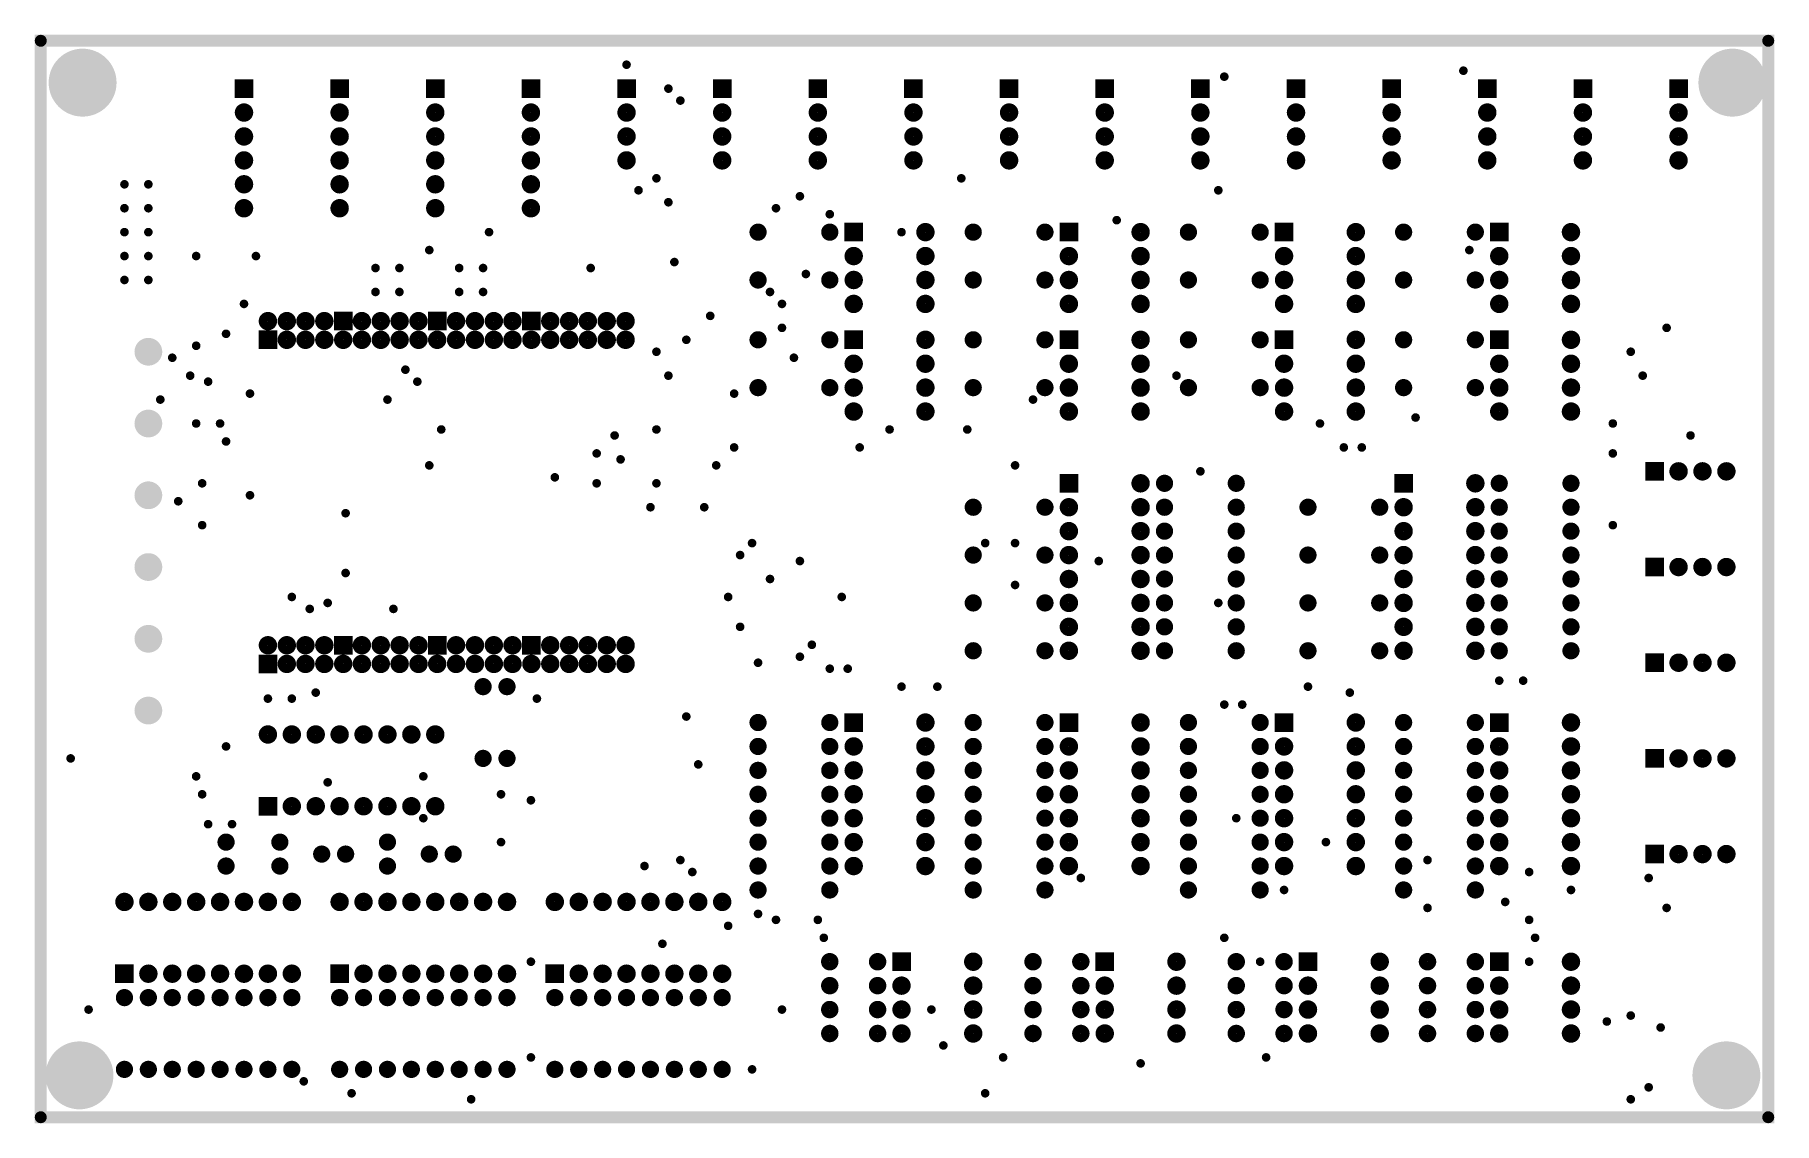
# Model space of a CAD drawing. Extents: x 0.17 to 7.45, y 0.15 to 4.7.
import ezdxf

# ---------------------------------------------------------------- set-up
doc = ezdxf.new("R2010")
doc.units = 0

msp = doc.modelspace()

# ---------------------------------------------------------------- linework, layer by layer
at = {"const_width": 0.05}
msp.add_lwpolyline([(0.196, 0.171), (0.196, 4.671), (7.421, 4.671), (7.421, 0.171), (0.196, 0.171)], close=True, dxfattribs=at)
at = {"const_width": 0.025}
for points in [[(0.1835, 4.671, 1), (0.2085, 4.671, 1)], [(7.4085, 4.671, 1), (7.4335, 4.671, 1)], [(0.1835, 0.171, 1), (0.2085, 0.171, 1)], [(0.1835, 0.171, 1), (0.2085, 0.171, 1)], [(7.4085, 0.171, 1), (7.4335, 0.171, 1)]]:
    msp.add_lwpolyline(points, format="xyb", close=True, dxfattribs=at)
at = {"layer": 'GND'}
for points, const_width in [([(0.3, 4.496, 1), (0.442, 4.496, 1)], 0.142), ([(2.637, 4.571, 1), (2.655, 4.571, 1)], 0.018), ([(2.637, 4.571, 1), (2.655, 4.571, 1)], 0.018), ([(7.2, 4.496, 1), (7.342, 4.496, 1)], 0.142), ([(5.137, 4.521, 1), (5.155, 4.521, 1)], 0.018), ([(6.137, 4.546, 1), (6.155, 4.546, 1)], 0.018), ([(2.812, 4.471, 1), (2.83, 4.471, 1)], 0.018), ([(2.862, 4.421, 1), (2.88, 4.421, 1)], 0.018), ([(1.027, 4.371, 1), (1.065, 4.371, 1)], 0.039), ([(1.427, 4.371, 1), (1.465, 4.371, 1)], 0.039), ([(1.827, 4.371, 1), (1.865, 4.371, 1)], 0.039), ([(2.227, 4.371, 1), (2.265, 4.371, 1)], 0.039), ([(2.627, 4.371, 1), (2.665, 4.371, 1)], 0.039), ([(3.027, 4.371, 1), (3.065, 4.371, 1)], 0.039), ([(3.427, 4.371, 1), (3.465, 4.371, 1)], 0.039), ([(3.827, 4.371, 1), (3.865, 4.371, 1)], 0.039), ([(4.227, 4.371, 1), (4.265, 4.371, 1)], 0.039), ([(4.627, 4.371, 1), (4.665, 4.371, 1)], 0.039), ([(5.027, 4.371, 1), (5.065, 4.371, 1)], 0.039), ([(5.427, 4.371, 1), (5.465, 4.371, 1)], 0.039), ([(5.827, 4.371, 1), (5.865, 4.371, 1)], 0.039), ([(6.227, 4.371, 1), (6.265, 4.371, 1)], 0.039), ([(6.627, 4.371, 1), (6.665, 4.371, 1)], 0.039), ([(7.027, 4.371, 1), (7.065, 4.371, 1)], 0.039), ([(1.027, 4.271, 1), (1.065, 4.271, 1)], 0.039), ([(1.427, 4.271, 1), (1.465, 4.271, 1)], 0.039), ([(1.827, 4.271, 1), (1.865, 4.271, 1)], 0.039), ([(2.227, 4.271, 1), (2.265, 4.271, 1)], 0.039), ([(2.627, 4.271, 1), (2.665, 4.271, 1)], 0.039), ([(3.027, 4.271, 1), (3.065, 4.271, 1)], 0.039), ([(3.427, 4.271, 1), (3.465, 4.271, 1)], 0.039), ([(3.827, 4.271, 1), (3.865, 4.271, 1)], 0.039), ([(4.227, 4.271, 1), (4.265, 4.271, 1)], 0.039), ([(4.627, 4.271, 1), (4.665, 4.271, 1)], 0.039), ([(5.027, 4.271, 1), (5.065, 4.271, 1)], 0.039), ([(5.427, 4.271, 1), (5.465, 4.271, 1)], 0.039), ([(5.827, 4.271, 1), (5.865, 4.271, 1)], 0.039), ([(6.227, 4.271, 1), (6.265, 4.271, 1)], 0.039), ([(6.627, 4.271, 1), (6.665, 4.271, 1)], 0.039), ([(7.027, 4.271, 1), (7.065, 4.271, 1)], 0.039), ([(1.027, 4.171, 1), (1.065, 4.171, 1)], 0.039), ([(1.427, 4.171, 1), (1.465, 4.171, 1)], 0.039), ([(1.827, 4.171, 1), (1.865, 4.171, 1)], 0.039), ([(2.227, 4.171, 1), (2.265, 4.171, 1)], 0.039), ([(2.627, 4.171, 1), (2.665, 4.171, 1)], 0.039), ([(3.027, 4.171, 1), (3.065, 4.171, 1)], 0.039), ([(3.427, 4.171, 1), (3.465, 4.171, 1)], 0.039), ([(3.827, 4.171, 1), (3.865, 4.171, 1)], 0.039), ([(4.227, 4.171, 1), (4.265, 4.171, 1)], 0.039), ([(4.627, 4.171, 1), (4.665, 4.171, 1)], 0.039), ([(5.027, 4.171, 1), (5.065, 4.171, 1)], 0.039), ([(5.427, 4.171, 1), (5.465, 4.171, 1)], 0.039), ([(5.827, 4.171, 1), (5.865, 4.171, 1)], 0.039), ([(6.227, 4.171, 1), (6.265, 4.171, 1)], 0.039), ([(6.627, 4.171, 1), (6.665, 4.171, 1)], 0.039), ([(7.027, 4.171, 1), (7.065, 4.171, 1)], 0.039), ([(0.537, 4.071, 1), (0.555, 4.071, 1)], 0.018), ([(0.637, 4.071, 1), (0.655, 4.071, 1)], 0.018), ([(1.027, 4.071, 1), (1.065, 4.071, 1)], 0.039), ([(1.427, 4.071, 1), (1.465, 4.071, 1)], 0.039), ([(1.827, 4.071, 1), (1.865, 4.071, 1)], 0.039), ([(2.227, 4.071, 1), (2.265, 4.071, 1)], 0.039), ([(2.762, 4.096, 1), (2.78, 4.096, 1)], 0.018), ([(4.037, 4.096, 1), (4.055, 4.096, 1)], 0.018), ([(1.027, 3.971, 1), (1.065, 3.971, 1)], 0.039), ([(1.427, 3.971, 1), (1.465, 3.971, 1)], 0.039), ([(1.827, 3.971, 1), (1.865, 3.971, 1)], 0.039), ([(2.227, 3.971, 1), (2.265, 3.971, 1)], 0.039), ([(2.687, 4.046, 1), (2.705, 4.046, 1)], 0.018), ([(2.812, 3.996, 1), (2.83, 3.996, 1)], 0.018), ([(3.362, 4.021, 1), (3.38, 4.021, 1)], 0.018), ([(5.112, 4.046, 1), (5.13, 4.046, 1)], 0.018), ([(0.537, 3.971, 1), (0.555, 3.971, 1)], 0.018), ([(0.637, 3.971, 1), (0.655, 3.971, 1)], 0.018), ([(3.262, 3.971, 1), (3.28, 3.971, 1)], 0.018), ([(3.487, 3.946, 1), (3.505, 3.946, 1)], 0.018), ([(4.687, 3.921, 1), (4.705, 3.921, 1)], 0.018), ([(4.687, 3.921, 1), (4.705, 3.921, 1)], 0.018), ([(0.537, 3.871, 1), (0.555, 3.871, 1)], 0.018), ([(0.637, 3.871, 1), (0.655, 3.871, 1)], 0.018), ([(2.062, 3.871, 1), (2.08, 3.871, 1)], 0.018), ([(3.178, 3.871, 1), (3.214, 3.871, 1)], 0.036), ([(3.478, 3.871, 1), (3.514, 3.871, 1)], 0.036), ([(3.787, 3.871, 1), (3.805, 3.871, 1)], 0.018), ([(3.877, 3.871, 1), (3.915, 3.871, 1)], 0.039), ([(4.078, 3.871, 1), (4.114, 3.871, 1)], 0.036), ([(4.378, 3.871, 1), (4.414, 3.871, 1)], 0.036), ([(4.777, 3.871, 1), (4.815, 3.871, 1)], 0.039), ([(4.978, 3.871, 1), (5.014, 3.871, 1)], 0.036), ([(5.278, 3.871, 1), (5.314, 3.871, 1)], 0.036), ([(5.677, 3.871, 1), (5.715, 3.871, 1)], 0.039), ([(5.878, 3.871, 1), (5.914, 3.871, 1)], 0.036), ([(6.178, 3.871, 1), (6.214, 3.871, 1)], 0.036), ([(6.577, 3.871, 1), (6.615, 3.871, 1)], 0.039), ([(0.537, 3.771, 1), (0.555, 3.771, 1)], 0.018), ([(0.637, 3.771, 1), (0.655, 3.771, 1)], 0.018), ([(0.837, 3.771, 1), (0.855, 3.771, 1)], 0.018), ([(1.087, 3.771, 1), (1.105, 3.771, 1)], 0.018), ([(1.087, 3.771, 1), (1.105, 3.771, 1)], 0.018), ([(1.812, 3.796, 1), (1.83, 3.796, 1)], 0.018), ([(3.577, 3.771, 1), (3.615, 3.771, 1)], 0.039), ([(3.877, 3.771, 1), (3.915, 3.771, 1)], 0.039), ([(4.477, 3.771, 1), (4.515, 3.771, 1)], 0.039), ([(4.777, 3.771, 1), (4.815, 3.771, 1)], 0.039), ([(5.377, 3.771, 1), (5.415, 3.771, 1)], 0.039), ([(5.677, 3.771, 1), (5.715, 3.771, 1)], 0.039), ([(6.162, 3.796, 1), (6.18, 3.796, 1)], 0.018), ([(6.277, 3.771, 1), (6.315, 3.771, 1)], 0.039), ([(6.577, 3.771, 1), (6.615, 3.771, 1)], 0.039), ([(1.587, 3.721, 1), (1.605, 3.721, 1)], 0.018), ([(1.687, 3.721, 1), (1.705, 3.721, 1)], 0.018), ([(1.937, 3.721, 1), (1.955, 3.721, 1)], 0.018), ([(2.037, 3.721, 1), (2.055, 3.721, 1)], 0.018), ([(2.487, 3.721, 1), (2.505, 3.721, 1)], 0.018), ([(2.837, 3.746, 1), (2.855, 3.746, 1)], 0.018), ([(3.387, 3.696, 1), (3.405, 3.696, 1)], 0.018), ([(0.537, 3.671, 1), (0.555, 3.671, 1)], 0.018), ([(0.637, 3.671, 1), (0.655, 3.671, 1)], 0.018), ([(1.587, 3.621, 1), (1.605, 3.621, 1)], 0.018), ([(1.687, 3.621, 1), (1.705, 3.621, 1)], 0.018), ([(1.937, 3.621, 1), (1.955, 3.621, 1)], 0.018), ([(2.037, 3.621, 1), (2.055, 3.621, 1)], 0.018), ([(3.178, 3.671, 1), (3.214, 3.671, 1)], 0.036), ([(3.237, 3.621, 1), (3.255, 3.621, 1)], 0.018), ([(3.478, 3.671, 1), (3.514, 3.671, 1)], 0.036), ([(3.577, 3.671, 1), (3.615, 3.671, 1)], 0.039), ([(3.877, 3.671, 1), (3.915, 3.671, 1)], 0.039), ([(4.078, 3.671, 1), (4.114, 3.671, 1)], 0.036), ([(4.378, 3.671, 1), (4.414, 3.671, 1)], 0.036), ([(4.477, 3.671, 1), (4.515, 3.671, 1)], 0.039), ([(4.777, 3.671, 1), (4.815, 3.671, 1)], 0.039), ([(4.978, 3.671, 1), (5.014, 3.671, 1)], 0.036), ([(5.278, 3.671, 1), (5.314, 3.671, 1)], 0.036), ([(5.377, 3.671, 1), (5.415, 3.671, 1)], 0.039), ([(5.677, 3.671, 1), (5.715, 3.671, 1)], 0.039), ([(5.878, 3.671, 1), (5.914, 3.671, 1)], 0.036), ([(6.178, 3.671, 1), (6.214, 3.671, 1)], 0.036), ([(6.277, 3.671, 1), (6.315, 3.671, 1)], 0.039), ([(6.577, 3.671, 1), (6.615, 3.671, 1)], 0.039), ([(1.037, 3.571, 1), (1.055, 3.571, 1)], 0.018), ([(3.287, 3.571, 1), (3.305, 3.571, 1)], 0.018), ([(3.577, 3.571, 1), (3.615, 3.571, 1)], 0.039), ([(3.877, 3.571, 1), (3.915, 3.571, 1)], 0.039), ([(4.477, 3.571, 1), (4.515, 3.571, 1)], 0.039), ([(4.777, 3.571, 1), (4.815, 3.571, 1)], 0.039), ([(5.377, 3.571, 1), (5.415, 3.571, 1)], 0.039), ([(5.677, 3.571, 1), (5.715, 3.571, 1)], 0.039), ([(6.277, 3.571, 1), (6.315, 3.571, 1)], 0.039), ([(6.577, 3.571, 1), (6.615, 3.571, 1)], 0.039), ([(1.127, 3.499, 1), (1.165, 3.499, 1)], 0.039), ([(1.206, 3.499, 1), (1.244, 3.499, 1)], 0.039), ([(1.284, 3.499, 1), (1.322, 3.499, 1)], 0.039), ([(1.363, 3.499, 1), (1.401, 3.499, 1)], 0.039), ([(1.52, 3.499, 1), (1.558, 3.499, 1)], 0.039), ([(1.599, 3.499, 1), (1.637, 3.499, 1)], 0.039), ([(1.678, 3.499, 1), (1.716, 3.499, 1)], 0.039), ([(1.757, 3.499, 1), (1.795, 3.499, 1)], 0.039), ([(1.914, 3.499, 1), (1.952, 3.499, 1)], 0.039), ([(1.993, 3.499, 1), (2.031, 3.499, 1)], 0.039), ([(2.072, 3.499, 1), (2.11, 3.499, 1)], 0.039), ([(2.15, 3.499, 1), (2.188, 3.499, 1)], 0.039), ([(2.308, 3.499, 1), (2.346, 3.499, 1)], 0.039), ([(2.387, 3.499, 1), (2.425, 3.499, 1)], 0.039), ([(2.465, 3.499, 1), (2.503, 3.499, 1)], 0.039), ([(2.544, 3.499, 1), (2.582, 3.499, 1)], 0.039), ([(2.623, 3.499, 1), (2.661, 3.499, 1)], 0.039), ([(2.987, 3.521, 1), (3.005, 3.521, 1)], 0.018), ([(0.617, 3.371, 1), (0.675, 3.371, 1)], 0.058), ([(0.962, 3.446, 1), (0.98, 3.446, 1)], 0.018), ([(1.206, 3.421, 1), (1.244, 3.421, 1)], 0.039), ([(1.284, 3.421, 1), (1.322, 3.421, 1)], 0.039), ([(1.363, 3.421, 1), (1.401, 3.421, 1)], 0.039), ([(1.442, 3.421, 1), (1.48, 3.421, 1)], 0.039), ([(1.52, 3.421, 1), (1.558, 3.421, 1)], 0.039), ([(1.599, 3.421, 1), (1.637, 3.421, 1)], 0.039), ([(1.678, 3.421, 1), (1.716, 3.421, 1)], 0.039), ([(1.757, 3.421, 1), (1.795, 3.421, 1)], 0.039), ([(1.835, 3.421, 1), (1.873, 3.421, 1)], 0.039), ([(1.914, 3.421, 1), (1.952, 3.421, 1)], 0.039), ([(1.993, 3.421, 1), (2.031, 3.421, 1)], 0.039), ([(2.072, 3.421, 1), (2.11, 3.421, 1)], 0.039), ([(2.15, 3.421, 1), (2.188, 3.421, 1)], 0.039), ([(2.229, 3.421, 1), (2.267, 3.421, 1)], 0.039), ([(2.308, 3.421, 1), (2.346, 3.421, 1)], 0.039), ([(2.387, 3.421, 1), (2.425, 3.421, 1)], 0.039), ([(2.465, 3.421, 1), (2.503, 3.421, 1)], 0.039), ([(2.544, 3.421, 1), (2.582, 3.421, 1)], 0.039), ([(2.623, 3.421, 1), (2.661, 3.421, 1)], 0.039), ([(2.887, 3.421, 1), (2.905, 3.421, 1)], 0.018), ([(3.178, 3.421, 1), (3.214, 3.421, 1)], 0.036), ([(3.287, 3.471, 1), (3.305, 3.471, 1)], 0.018), ([(3.478, 3.421, 1), (3.514, 3.421, 1)], 0.036), ([(3.877, 3.421, 1), (3.915, 3.421, 1)], 0.039), ([(4.078, 3.421, 1), (4.114, 3.421, 1)], 0.036), ([(4.378, 3.421, 1), (4.414, 3.421, 1)], 0.036), ([(4.777, 3.421, 1), (4.815, 3.421, 1)], 0.039), ([(4.978, 3.421, 1), (5.014, 3.421, 1)], 0.036), ([(5.278, 3.421, 1), (5.314, 3.421, 1)], 0.036), ([(5.677, 3.421, 1), (5.715, 3.421, 1)], 0.039), ([(5.878, 3.421, 1), (5.914, 3.421, 1)], 0.036), ([(6.178, 3.421, 1), (6.214, 3.421, 1)], 0.036), ([(6.577, 3.421, 1), (6.615, 3.421, 1)], 0.039), ([(6.987, 3.471, 1), (7.005, 3.471, 1)], 0.018), ([(0.737, 3.346, 1), (0.755, 3.346, 1)], 0.018), ([(0.837, 3.396, 1), (0.855, 3.396, 1)], 0.018), ([(2.762, 3.371, 1), (2.78, 3.371, 1)], 0.018), ([(3.337, 3.346, 1), (3.355, 3.346, 1)], 0.018), ([(3.577, 3.321, 1), (3.615, 3.321, 1)], 0.039), ([(3.877, 3.321, 1), (3.915, 3.321, 1)], 0.039), ([(4.477, 3.321, 1), (4.515, 3.321, 1)], 0.039), ([(4.777, 3.321, 1), (4.815, 3.321, 1)], 0.039), ([(5.377, 3.321, 1), (5.415, 3.321, 1)], 0.039), ([(5.677, 3.321, 1), (5.715, 3.321, 1)], 0.039), ([(6.277, 3.321, 1), (6.315, 3.321, 1)], 0.039), ([(6.577, 3.321, 1), (6.615, 3.321, 1)], 0.039), ([(6.837, 3.371, 1), (6.855, 3.371, 1)], 0.018), ([(0.812, 3.271, 1), (0.83, 3.271, 1)], 0.018), ([(1.712, 3.296, 1), (1.73, 3.296, 1)], 0.018), ([(2.812, 3.271, 1), (2.83, 3.271, 1)], 0.018), ([(4.937, 3.271, 1), (4.955, 3.271, 1)], 0.018), ([(4.937, 3.271, 1), (4.955, 3.271, 1)], 0.018), ([(6.887, 3.271, 1), (6.905, 3.271, 1)], 0.018), ([(0.887, 3.246, 1), (0.905, 3.246, 1)], 0.018), ([(1.062, 3.196, 1), (1.08, 3.196, 1)], 0.018), ([(1.762, 3.246, 1), (1.78, 3.246, 1)], 0.018), ([(3.087, 3.196, 1), (3.105, 3.196, 1)], 0.018), ([(3.178, 3.221, 1), (3.214, 3.221, 1)], 0.036), ([(3.478, 3.221, 1), (3.514, 3.221, 1)], 0.036), ([(3.577, 3.221, 1), (3.615, 3.221, 1)], 0.039), ([(3.877, 3.221, 1), (3.915, 3.221, 1)], 0.039), ([(4.078, 3.221, 1), (4.114, 3.221, 1)], 0.036), ([(4.378, 3.221, 1), (4.414, 3.221, 1)], 0.036), ([(4.477, 3.221, 1), (4.515, 3.221, 1)], 0.039), ([(4.777, 3.221, 1), (4.815, 3.221, 1)], 0.039), ([(4.978, 3.221, 1), (5.014, 3.221, 1)], 0.036), ([(5.278, 3.221, 1), (5.314, 3.221, 1)], 0.036), ([(5.377, 3.221, 1), (5.415, 3.221, 1)], 0.039), ([(5.677, 3.221, 1), (5.715, 3.221, 1)], 0.039), ([(5.878, 3.221, 1), (5.914, 3.221, 1)], 0.036), ([(6.178, 3.221, 1), (6.214, 3.221, 1)], 0.036), ([(6.277, 3.221, 1), (6.315, 3.221, 1)], 0.039), ([(6.577, 3.221, 1), (6.615, 3.221, 1)], 0.039), ([(0.617, 3.071, 1), (0.675, 3.071, 1)], 0.058), ([(0.687, 3.171, 1), (0.705, 3.171, 1)], 0.018), ([(1.637, 3.171, 1), (1.655, 3.171, 1)], 0.018), ([(1.637, 3.171, 1), (1.655, 3.171, 1)], 0.018), ([(3.577, 3.121, 1), (3.615, 3.121, 1)], 0.039), ([(3.877, 3.121, 1), (3.915, 3.121, 1)], 0.039), ([(4.337, 3.171, 1), (4.355, 3.171, 1)], 0.018), ([(4.477, 3.121, 1), (4.515, 3.121, 1)], 0.039), ([(4.777, 3.121, 1), (4.815, 3.121, 1)], 0.039), ([(5.377, 3.121, 1), (5.415, 3.121, 1)], 0.039), ([(5.677, 3.121, 1), (5.715, 3.121, 1)], 0.039), ([(6.277, 3.121, 1), (6.315, 3.121, 1)], 0.039), ([(6.577, 3.121, 1), (6.615, 3.121, 1)], 0.039), ([(0.837, 3.071, 1), (0.855, 3.071, 1)], 0.018), ([(0.937, 3.071, 1), (0.955, 3.071, 1)], 0.018), ([(1.862, 3.046, 1), (1.88, 3.046, 1)], 0.018), ([(2.762, 3.046, 1), (2.78, 3.046, 1)], 0.018), ([(3.737, 3.046, 1), (3.755, 3.046, 1)], 0.018), ([(4.062, 3.046, 1), (4.08, 3.046, 1)], 0.018), ([(5.537, 3.071, 1), (5.555, 3.071, 1)], 0.018), ([(5.937, 3.096, 1), (5.955, 3.096, 1)], 0.018), ([(5.937, 3.096, 1), (5.955, 3.096, 1)], 0.018), ([(6.762, 3.071, 1), (6.78, 3.071, 1)], 0.018), ([(0.962, 2.996, 1), (0.98, 2.996, 1)], 0.018), ([(2.587, 3.021, 1), (2.605, 3.021, 1)], 0.018), ([(3.087, 2.971, 1), (3.105, 2.971, 1)], 0.018), ([(3.612, 2.971, 1), (3.63, 2.971, 1)], 0.018), ([(5.637, 2.971, 1), (5.655, 2.971, 1)], 0.018), ([(5.637, 2.971, 1), (5.655, 2.971, 1)], 0.018), ([(5.712, 2.971, 1), (5.73, 2.971, 1)], 0.018), ([(5.712, 2.971, 1), (5.73, 2.971, 1)], 0.018), ([(7.087, 3.021, 1), (7.105, 3.021, 1)], 0.018), ([(1.812, 2.896, 1), (1.83, 2.896, 1)], 0.018), ([(1.812, 2.896, 1), (1.83, 2.896, 1)], 0.018), ([(2.512, 2.946, 1), (2.53, 2.946, 1)], 0.018), ([(2.612, 2.921, 1), (2.63, 2.921, 1)], 0.018), ([(3.012, 2.896, 1), (3.03, 2.896, 1)], 0.018), ([(4.262, 2.896, 1), (4.28, 2.896, 1)], 0.018), ([(6.762, 2.946, 1), (6.78, 2.946, 1)], 0.018), ([(0.862, 2.821, 1), (0.88, 2.821, 1)], 0.018), ([(2.337, 2.846, 1), (2.355, 2.846, 1)], 0.018), ([(2.512, 2.821, 1), (2.53, 2.821, 1)], 0.018), ([(2.762, 2.821, 1), (2.78, 2.821, 1)], 0.018), ([(4.777, 2.821, 1), (4.815, 2.821, 1)], 0.039), ([(4.878, 2.821, 1), (4.914, 2.821, 1)], 0.036), ([(5.037, 2.871, 1), (5.055, 2.871, 1)], 0.018), ([(5.178, 2.821, 1), (5.214, 2.821, 1)], 0.036), ([(6.177, 2.821, 1), (6.215, 2.821, 1)], 0.039), ([(6.278, 2.821, 1), (6.314, 2.821, 1)], 0.036), ([(6.578, 2.821, 1), (6.614, 2.821, 1)], 0.036), ([(7.027, 2.871, 1), (7.065, 2.871, 1)], 0.039), ([(7.127, 2.871, 1), (7.165, 2.871, 1)], 0.039), ([(7.227, 2.871, 1), (7.265, 2.871, 1)], 0.039), ([(0.617, 2.771, 1), (0.675, 2.771, 1)], 0.058), ([(1.062, 2.771, 1), (1.08, 2.771, 1)], 0.018), ([(0.762, 2.746, 1), (0.78, 2.746, 1)], 0.018), ([(1.462, 2.696, 1), (1.48, 2.696, 1)], 0.018), ([(2.737, 2.721, 1), (2.755, 2.721, 1)], 0.018), ([(2.962, 2.721, 1), (2.98, 2.721, 1)], 0.018), ([(4.078, 2.721, 1), (4.114, 2.721, 1)], 0.036), ([(4.378, 2.721, 1), (4.414, 2.721, 1)], 0.036), ([(4.477, 2.721, 1), (4.515, 2.721, 1)], 0.039), ([(4.777, 2.721, 1), (4.815, 2.721, 1)], 0.039), ([(4.878, 2.721, 1), (4.914, 2.721, 1)], 0.036), ([(5.178, 2.721, 1), (5.214, 2.721, 1)], 0.036), ([(5.478, 2.721, 1), (5.514, 2.721, 1)], 0.036), ([(5.778, 2.721, 1), (5.814, 2.721, 1)], 0.036), ([(5.877, 2.721, 1), (5.915, 2.721, 1)], 0.039), ([(6.177, 2.721, 1), (6.215, 2.721, 1)], 0.039), ([(6.278, 2.721, 1), (6.314, 2.721, 1)], 0.036), ([(6.578, 2.721, 1), (6.614, 2.721, 1)], 0.036), ([(0.862, 2.646, 1), (0.88, 2.646, 1)], 0.018), ([(4.477, 2.621, 1), (4.515, 2.621, 1)], 0.039), ([(4.777, 2.621, 1), (4.815, 2.621, 1)], 0.039), ([(4.878, 2.621, 1), (4.914, 2.621, 1)], 0.036), ([(5.178, 2.621, 1), (5.214, 2.621, 1)], 0.036), ([(5.877, 2.621, 1), (5.915, 2.621, 1)], 0.039), ([(6.177, 2.621, 1), (6.215, 2.621, 1)], 0.039), ([(6.278, 2.621, 1), (6.314, 2.621, 1)], 0.036), ([(6.578, 2.621, 1), (6.614, 2.621, 1)], 0.036), ([(6.762, 2.646, 1), (6.78, 2.646, 1)], 0.018), ([(3.162, 2.571, 1), (3.18, 2.571, 1)], 0.018), ([(4.078, 2.521, 1), (4.114, 2.521, 1)], 0.036), ([(4.137, 2.571, 1), (4.155, 2.571, 1)], 0.018), ([(4.262, 2.571, 1), (4.28, 2.571, 1)], 0.018), ([(4.378, 2.521, 1), (4.414, 2.521, 1)], 0.036), ([(4.477, 2.521, 1), (4.515, 2.521, 1)], 0.039), ([(4.777, 2.521, 1), (4.815, 2.521, 1)], 0.039), ([(4.878, 2.521, 1), (4.914, 2.521, 1)], 0.036), ([(5.178, 2.521, 1), (5.214, 2.521, 1)], 0.036), ([(5.478, 2.521, 1), (5.514, 2.521, 1)], 0.036), ([(5.778, 2.521, 1), (5.814, 2.521, 1)], 0.036), ([(5.877, 2.521, 1), (5.915, 2.521, 1)], 0.039), ([(6.177, 2.521, 1), (6.215, 2.521, 1)], 0.039), ([(6.278, 2.521, 1), (6.314, 2.521, 1)], 0.036), ([(6.578, 2.521, 1), (6.614, 2.521, 1)], 0.036), ([(0.617, 2.471, 1), (0.675, 2.471, 1)], 0.058), ([(3.112, 2.521, 1), (3.13, 2.521, 1)], 0.018), ([(3.362, 2.496, 1), (3.38, 2.496, 1)], 0.018), ([(4.612, 2.496, 1), (4.63, 2.496, 1)], 0.018), ([(7.027, 2.471, 1), (7.065, 2.471, 1)], 0.039), ([(7.127, 2.471, 1), (7.165, 2.471, 1)], 0.039), ([(7.227, 2.471, 1), (7.265, 2.471, 1)], 0.039), ([(1.462, 2.446, 1), (1.48, 2.446, 1)], 0.018), ([(3.237, 2.421, 1), (3.255, 2.421, 1)], 0.018), ([(4.262, 2.396, 1), (4.28, 2.396, 1)], 0.018), ([(4.477, 2.421, 1), (4.515, 2.421, 1)], 0.039), ([(4.777, 2.421, 1), (4.815, 2.421, 1)], 0.039), ([(4.878, 2.421, 1), (4.914, 2.421, 1)], 0.036), ([(5.178, 2.421, 1), (5.214, 2.421, 1)], 0.036), ([(5.877, 2.421, 1), (5.915, 2.421, 1)], 0.039), ([(6.177, 2.421, 1), (6.215, 2.421, 1)], 0.039), ([(6.278, 2.421, 1), (6.314, 2.421, 1)], 0.036), ([(6.578, 2.421, 1), (6.614, 2.421, 1)], 0.036), ([(1.237, 2.346, 1), (1.255, 2.346, 1)], 0.018), ([(1.387, 2.321, 1), (1.405, 2.321, 1)], 0.018), ([(3.062, 2.346, 1), (3.08, 2.346, 1)], 0.018), ([(3.537, 2.346, 1), (3.555, 2.346, 1)], 0.018), ([(4.078, 2.321, 1), (4.114, 2.321, 1)], 0.036), ([(4.378, 2.321, 1), (4.414, 2.321, 1)], 0.036), ([(4.477, 2.321, 1), (4.515, 2.321, 1)], 0.039), ([(4.777, 2.321, 1), (4.815, 2.321, 1)], 0.039), ([(4.878, 2.321, 1), (4.914, 2.321, 1)], 0.036), ([(5.112, 2.321, 1), (5.13, 2.321, 1)], 0.018), ([(5.178, 2.321, 1), (5.214, 2.321, 1)], 0.036), ([(5.478, 2.321, 1), (5.514, 2.321, 1)], 0.036), ([(5.778, 2.321, 1), (5.814, 2.321, 1)], 0.036), ([(5.877, 2.321, 1), (5.915, 2.321, 1)], 0.039), ([(6.177, 2.321, 1), (6.215, 2.321, 1)], 0.039), ([(6.278, 2.321, 1), (6.314, 2.321, 1)], 0.036), ([(6.578, 2.321, 1), (6.614, 2.321, 1)], 0.036), ([(1.312, 2.296, 1), (1.33, 2.296, 1)], 0.018), ([(1.662, 2.296, 1), (1.68, 2.296, 1)], 0.018), ([(4.477, 2.221, 1), (4.515, 2.221, 1)], 0.039), ([(4.777, 2.221, 1), (4.815, 2.221, 1)], 0.039), ([(4.878, 2.221, 1), (4.914, 2.221, 1)], 0.036), ([(5.178, 2.221, 1), (5.214, 2.221, 1)], 0.036), ([(5.877, 2.221, 1), (5.915, 2.221, 1)], 0.039), ([(6.177, 2.221, 1), (6.215, 2.221, 1)], 0.039), ([(6.278, 2.221, 1), (6.314, 2.221, 1)], 0.036), ([(6.578, 2.221, 1), (6.614, 2.221, 1)], 0.036), ([(0.617, 2.171, 1), (0.675, 2.171, 1)], 0.058), ([(3.112, 2.221, 1), (3.13, 2.221, 1)], 0.018), ([(1.127, 2.144, 1), (1.165, 2.144, 1)], 0.039), ([(1.206, 2.144, 1), (1.244, 2.144, 1)], 0.039), ([(1.284, 2.144, 1), (1.322, 2.144, 1)], 0.039), ([(1.363, 2.144, 1), (1.401, 2.144, 1)], 0.039), ([(1.52, 2.144, 1), (1.558, 2.144, 1)], 0.039), ([(1.599, 2.144, 1), (1.637, 2.144, 1)], 0.039), ([(1.678, 2.144, 1), (1.716, 2.144, 1)], 0.039), ([(1.757, 2.144, 1), (1.795, 2.144, 1)], 0.039), ([(1.914, 2.144, 1), (1.952, 2.144, 1)], 0.039), ([(1.993, 2.144, 1), (2.031, 2.144, 1)], 0.039), ([(2.072, 2.144, 1), (2.11, 2.144, 1)], 0.039), ([(2.15, 2.144, 1), (2.188, 2.144, 1)], 0.039), ([(2.308, 2.144, 1), (2.346, 2.144, 1)], 0.039), ([(2.387, 2.144, 1), (2.425, 2.144, 1)], 0.039), ([(2.465, 2.144, 1), (2.503, 2.144, 1)], 0.039), ([(2.544, 2.144, 1), (2.582, 2.144, 1)], 0.039), ([(2.623, 2.144, 1), (2.661, 2.144, 1)], 0.039), ([(3.362, 2.096, 1), (3.38, 2.096, 1)], 0.018), ([(3.412, 2.146, 1), (3.43, 2.146, 1)], 0.018), ([(4.078, 2.121, 1), (4.114, 2.121, 1)], 0.036), ([(4.378, 2.121, 1), (4.414, 2.121, 1)], 0.036), ([(4.477, 2.121, 1), (4.515, 2.121, 1)], 0.039), ([(4.777, 2.121, 1), (4.815, 2.121, 1)], 0.039), ([(4.878, 2.121, 1), (4.914, 2.121, 1)], 0.036), ([(5.178, 2.121, 1), (5.214, 2.121, 1)], 0.036), ([(5.478, 2.121, 1), (5.514, 2.121, 1)], 0.036), ([(5.778, 2.121, 1), (5.814, 2.121, 1)], 0.036), ([(5.877, 2.121, 1), (5.915, 2.121, 1)], 0.039), ([(6.177, 2.121, 1), (6.215, 2.121, 1)], 0.039), ([(6.278, 2.121, 1), (6.314, 2.121, 1)], 0.036), ([(6.578, 2.121, 1), (6.614, 2.121, 1)], 0.036), ([(1.206, 2.066, 1), (1.244, 2.066, 1)], 0.039), ([(1.284, 2.066, 1), (1.322, 2.066, 1)], 0.039), ([(1.363, 2.066, 1), (1.401, 2.066, 1)], 0.039), ([(1.442, 2.066, 1), (1.48, 2.066, 1)], 0.039), ([(1.52, 2.066, 1), (1.558, 2.066, 1)], 0.039), ([(1.599, 2.066, 1), (1.637, 2.066, 1)], 0.039), ([(1.678, 2.066, 1), (1.716, 2.066, 1)], 0.039), ([(1.757, 2.066, 1), (1.795, 2.066, 1)], 0.039), ([(1.835, 2.066, 1), (1.873, 2.066, 1)], 0.039), ([(1.914, 2.066, 1), (1.952, 2.066, 1)], 0.039), ([(1.993, 2.066, 1), (2.031, 2.066, 1)], 0.039), ([(2.072, 2.066, 1), (2.11, 2.066, 1)], 0.039), ([(2.15, 2.066, 1), (2.188, 2.066, 1)], 0.039), ([(2.229, 2.066, 1), (2.267, 2.066, 1)], 0.039), ([(2.308, 2.066, 1), (2.346, 2.066, 1)], 0.039), ([(2.387, 2.066, 1), (2.425, 2.066, 1)], 0.039), ([(2.465, 2.066, 1), (2.503, 2.066, 1)], 0.039), ([(2.544, 2.066, 1), (2.582, 2.066, 1)], 0.039), ([(2.623, 2.066, 1), (2.661, 2.066, 1)], 0.039), ([(3.187, 2.071, 1), (3.205, 2.071, 1)], 0.018), ([(3.487, 2.046, 1), (3.505, 2.046, 1)], 0.018), ([(3.562, 2.046, 1), (3.58, 2.046, 1)], 0.018), ([(7.027, 2.071, 1), (7.065, 2.071, 1)], 0.039), ([(7.127, 2.071, 1), (7.165, 2.071, 1)], 0.039), ([(7.227, 2.071, 1), (7.265, 2.071, 1)], 0.039), ([(2.028, 1.971, 1), (2.064, 1.971, 1)], 0.036), ([(2.128, 1.971, 1), (2.164, 1.971, 1)], 0.036), ([(3.787, 1.971, 1), (3.805, 1.971, 1)], 0.018), ([(3.937, 1.971, 1), (3.955, 1.971, 1)], 0.018), ([(5.487, 1.971, 1), (5.505, 1.971, 1)], 0.018), ([(6.287, 1.996, 1), (6.305, 1.996, 1)], 0.018), ([(6.387, 1.996, 1), (6.405, 1.996, 1)], 0.018), ([(0.617, 1.871, 1), (0.675, 1.871, 1)], 0.058), ([(1.137, 1.921, 1), (1.155, 1.921, 1)], 0.018), ([(1.237, 1.921, 1), (1.255, 1.921, 1)], 0.018), ([(1.337, 1.946, 1), (1.355, 1.946, 1)], 0.018), ([(2.262, 1.921, 1), (2.28, 1.921, 1)], 0.018), ([(5.137, 1.896, 1), (5.155, 1.896, 1)], 0.018), ([(5.212, 1.896, 1), (5.23, 1.896, 1)], 0.018), ([(5.662, 1.946, 1), (5.68, 1.946, 1)], 0.018), ([(2.887, 1.846, 1), (2.905, 1.846, 1)], 0.018), ([(3.178, 1.821, 1), (3.214, 1.821, 1)], 0.036), ([(3.478, 1.821, 1), (3.514, 1.821, 1)], 0.036), ([(3.877, 1.821, 1), (3.915, 1.821, 1)], 0.039), ([(4.078, 1.821, 1), (4.114, 1.821, 1)], 0.036), ([(4.378, 1.821, 1), (4.414, 1.821, 1)], 0.036), ([(4.777, 1.821, 1), (4.815, 1.821, 1)], 0.039), ([(4.978, 1.821, 1), (5.014, 1.821, 1)], 0.036), ([(5.278, 1.821, 1), (5.314, 1.821, 1)], 0.036), ([(5.677, 1.821, 1), (5.715, 1.821, 1)], 0.039), ([(5.878, 1.821, 1), (5.914, 1.821, 1)], 0.036), ([(6.178, 1.821, 1), (6.214, 1.821, 1)], 0.036), ([(6.577, 1.821, 1), (6.615, 1.821, 1)], 0.039), ([(1.127, 1.771, 1), (1.165, 1.771, 1)], 0.039), ([(1.227, 1.771, 1), (1.265, 1.771, 1)], 0.039), ([(1.327, 1.771, 1), (1.365, 1.771, 1)], 0.039), ([(1.427, 1.771, 1), (1.465, 1.771, 1)], 0.039), ([(1.527, 1.771, 1), (1.565, 1.771, 1)], 0.039), ([(1.627, 1.771, 1), (1.665, 1.771, 1)], 0.039), ([(1.727, 1.771, 1), (1.765, 1.771, 1)], 0.039), ([(1.827, 1.771, 1), (1.865, 1.771, 1)], 0.039), ([(3.178, 1.721, 1), (3.214, 1.721, 1)], 0.036), ([(3.478, 1.721, 1), (3.514, 1.721, 1)], 0.036), ([(3.577, 1.721, 1), (3.615, 1.721, 1)], 0.039), ([(3.877, 1.721, 1), (3.915, 1.721, 1)], 0.039), ([(4.078, 1.721, 1), (4.114, 1.721, 1)], 0.036), ([(4.378, 1.721, 1), (4.414, 1.721, 1)], 0.036), ([(4.477, 1.721, 1), (4.515, 1.721, 1)], 0.039), ([(4.777, 1.721, 1), (4.815, 1.721, 1)], 0.039), ([(4.978, 1.721, 1), (5.014, 1.721, 1)], 0.036), ([(5.278, 1.721, 1), (5.314, 1.721, 1)], 0.036), ([(5.377, 1.721, 1), (5.415, 1.721, 1)], 0.039), ([(5.677, 1.721, 1), (5.715, 1.721, 1)], 0.039), ([(5.878, 1.721, 1), (5.914, 1.721, 1)], 0.036), ([(6.178, 1.721, 1), (6.214, 1.721, 1)], 0.036), ([(6.277, 1.721, 1), (6.315, 1.721, 1)], 0.039), ([(6.577, 1.721, 1), (6.615, 1.721, 1)], 0.039), ([(0.312, 1.671, 1), (0.33, 1.671, 1)], 0.018), ([(0.962, 1.721, 1), (0.98, 1.721, 1)], 0.018), ([(2.028, 1.671, 1), (2.064, 1.671, 1)], 0.036), ([(2.128, 1.671, 1), (2.164, 1.671, 1)], 0.036), ([(7.027, 1.671, 1), (7.065, 1.671, 1)], 0.039), ([(7.127, 1.671, 1), (7.165, 1.671, 1)], 0.039), ([(7.227, 1.671, 1), (7.265, 1.671, 1)], 0.039), ([(0.837, 1.596, 1), (0.855, 1.596, 1)], 0.018), ([(1.787, 1.596, 1), (1.805, 1.596, 1)], 0.018), ([(2.937, 1.646, 1), (2.955, 1.646, 1)], 0.018), ([(3.178, 1.621, 1), (3.214, 1.621, 1)], 0.036), ([(3.478, 1.621, 1), (3.514, 1.621, 1)], 0.036), ([(3.577, 1.621, 1), (3.615, 1.621, 1)], 0.039), ([(3.877, 1.621, 1), (3.915, 1.621, 1)], 0.039), ([(4.078, 1.621, 1), (4.114, 1.621, 1)], 0.036), ([(4.378, 1.621, 1), (4.414, 1.621, 1)], 0.036), ([(4.477, 1.621, 1), (4.515, 1.621, 1)], 0.039), ([(4.777, 1.621, 1), (4.815, 1.621, 1)], 0.039), ([(4.978, 1.621, 1), (5.014, 1.621, 1)], 0.036), ([(5.278, 1.621, 1), (5.314, 1.621, 1)], 0.036), ([(5.377, 1.621, 1), (5.415, 1.621, 1)], 0.039), ([(5.677, 1.621, 1), (5.715, 1.621, 1)], 0.039), ([(5.878, 1.621, 1), (5.914, 1.621, 1)], 0.036), ([(6.178, 1.621, 1), (6.214, 1.621, 1)], 0.036), ([(6.277, 1.621, 1), (6.315, 1.621, 1)], 0.039), ([(6.577, 1.621, 1), (6.615, 1.621, 1)], 0.039), ([(0.862, 1.521, 1), (0.88, 1.521, 1)], 0.018), ([(1.387, 1.571, 1), (1.405, 1.571, 1)], 0.018), ([(2.112, 1.521, 1), (2.13, 1.521, 1)], 0.018), ([(3.178, 1.521, 1), (3.214, 1.521, 1)], 0.036), ([(3.478, 1.521, 1), (3.514, 1.521, 1)], 0.036), ([(3.577, 1.521, 1), (3.615, 1.521, 1)], 0.039), ([(3.877, 1.521, 1), (3.915, 1.521, 1)], 0.039), ([(4.078, 1.521, 1), (4.114, 1.521, 1)], 0.036), ([(4.378, 1.521, 1), (4.414, 1.521, 1)], 0.036), ([(4.477, 1.521, 1), (4.515, 1.521, 1)], 0.039), ([(4.777, 1.521, 1), (4.815, 1.521, 1)], 0.039), ([(4.978, 1.521, 1), (5.014, 1.521, 1)], 0.036), ([(5.278, 1.521, 1), (5.314, 1.521, 1)], 0.036), ([(5.377, 1.521, 1), (5.415, 1.521, 1)], 0.039), ([(5.677, 1.521, 1), (5.715, 1.521, 1)], 0.039), ([(5.878, 1.521, 1), (5.914, 1.521, 1)], 0.036), ([(6.178, 1.521, 1), (6.214, 1.521, 1)], 0.036), ([(6.277, 1.521, 1), (6.315, 1.521, 1)], 0.039), ([(6.577, 1.521, 1), (6.615, 1.521, 1)], 0.039), ([(1.227, 1.471, 1), (1.265, 1.471, 1)], 0.039), ([(1.327, 1.471, 1), (1.365, 1.471, 1)], 0.039), ([(1.427, 1.471, 1), (1.465, 1.471, 1)], 0.039), ([(1.527, 1.471, 1), (1.565, 1.471, 1)], 0.039), ([(1.627, 1.471, 1), (1.665, 1.471, 1)], 0.039), ([(1.727, 1.471, 1), (1.765, 1.471, 1)], 0.039), ([(1.827, 1.471, 1), (1.865, 1.471, 1)], 0.039), ([(2.237, 1.496, 1), (2.255, 1.496, 1)], 0.018), ([(3.178, 1.421, 1), (3.214, 1.421, 1)], 0.036), ([(3.478, 1.421, 1), (3.514, 1.421, 1)], 0.036), ([(3.577, 1.421, 1), (3.615, 1.421, 1)], 0.039), ([(3.877, 1.421, 1), (3.915, 1.421, 1)], 0.039), ([(4.078, 1.421, 1), (4.114, 1.421, 1)], 0.036), ([(4.378, 1.421, 1), (4.414, 1.421, 1)], 0.036), ([(4.477, 1.421, 1), (4.515, 1.421, 1)], 0.039), ([(4.777, 1.421, 1), (4.815, 1.421, 1)], 0.039), ([(4.978, 1.421, 1), (5.014, 1.421, 1)], 0.036), ([(5.278, 1.421, 1), (5.314, 1.421, 1)], 0.036), ([(5.377, 1.421, 1), (5.415, 1.421, 1)], 0.039), ([(5.677, 1.421, 1), (5.715, 1.421, 1)], 0.039), ([(5.878, 1.421, 1), (5.914, 1.421, 1)], 0.036), ([(6.178, 1.421, 1), (6.214, 1.421, 1)], 0.036), ([(6.277, 1.421, 1), (6.315, 1.421, 1)], 0.039), ([(6.577, 1.421, 1), (6.615, 1.421, 1)], 0.039), ([(0.887, 1.396, 1), (0.905, 1.396, 1)], 0.018), ([(0.987, 1.396, 1), (1.005, 1.396, 1)], 0.018), ([(1.787, 1.421, 1), (1.805, 1.421, 1)], 0.018), ([(5.187, 1.421, 1), (5.205, 1.421, 1)], 0.018), ([(0.953, 1.321, 1), (0.989, 1.321, 1)], 0.036), ([(1.178, 1.321, 1), (1.214, 1.321, 1)], 0.036), ([(1.628, 1.321, 1), (1.664, 1.321, 1)], 0.036), ([(2.112, 1.321, 1), (2.13, 1.321, 1)], 0.018), ([(3.178, 1.321, 1), (3.214, 1.321, 1)], 0.036), ([(3.478, 1.321, 1), (3.514, 1.321, 1)], 0.036), ([(3.577, 1.321, 1), (3.615, 1.321, 1)], 0.039), ([(3.877, 1.321, 1), (3.915, 1.321, 1)], 0.039), ([(4.078, 1.321, 1), (4.114, 1.321, 1)], 0.036), ([(4.378, 1.321, 1), (4.414, 1.321, 1)], 0.036), ([(4.477, 1.321, 1), (4.515, 1.321, 1)], 0.039), ([(4.777, 1.321, 1), (4.815, 1.321, 1)], 0.039), ([(4.978, 1.321, 1), (5.014, 1.321, 1)], 0.036), ([(5.278, 1.321, 1), (5.314, 1.321, 1)], 0.036), ([(5.377, 1.321, 1), (5.415, 1.321, 1)], 0.039), ([(5.562, 1.321, 1), (5.58, 1.321, 1)], 0.018), ([(5.677, 1.321, 1), (5.715, 1.321, 1)], 0.039), ([(5.878, 1.321, 1), (5.914, 1.321, 1)], 0.036), ([(6.178, 1.321, 1), (6.214, 1.321, 1)], 0.036), ([(6.277, 1.321, 1), (6.315, 1.321, 1)], 0.039), ([(6.577, 1.321, 1), (6.615, 1.321, 1)], 0.039), ([(7.027, 1.271, 1), (7.065, 1.271, 1)], 0.039), ([(7.127, 1.271, 1), (7.165, 1.271, 1)], 0.039), ([(0.953, 1.221, 1), (0.989, 1.221, 1)], 0.036), ([(1.178, 1.221, 1), (1.214, 1.221, 1)], 0.036), ([(1.353, 1.271, 1), (1.389, 1.271, 1)], 0.036), ([(1.453, 1.271, 1), (1.489, 1.271, 1)], 0.036), ([(1.628, 1.221, 1), (1.664, 1.221, 1)], 0.036), ([(1.803, 1.271, 1), (1.839, 1.271, 1)], 0.036), ([(1.903, 1.271, 1), (1.939, 1.271, 1)], 0.036), ([(2.712, 1.221, 1), (2.73, 1.221, 1)], 0.018), ([(2.862, 1.246, 1), (2.88, 1.246, 1)], 0.018), ([(3.178, 1.221, 1), (3.214, 1.221, 1)], 0.036), ([(3.478, 1.221, 1), (3.514, 1.221, 1)], 0.036), ([(3.577, 1.221, 1), (3.615, 1.221, 1)], 0.039), ([(3.877, 1.221, 1), (3.915, 1.221, 1)], 0.039), ([(4.078, 1.221, 1), (4.114, 1.221, 1)], 0.036), ([(4.378, 1.221, 1), (4.414, 1.221, 1)], 0.036), ([(4.477, 1.221, 1), (4.515, 1.221, 1)], 0.039), ([(4.777, 1.221, 1), (4.815, 1.221, 1)], 0.039), ([(4.978, 1.221, 1), (5.014, 1.221, 1)], 0.036), ([(5.278, 1.221, 1), (5.314, 1.221, 1)], 0.036), ([(5.377, 1.221, 1), (5.415, 1.221, 1)], 0.039), ([(5.677, 1.221, 1), (5.715, 1.221, 1)], 0.039), ([(5.878, 1.221, 1), (5.914, 1.221, 1)], 0.036), ([(5.987, 1.246, 1), (6.005, 1.246, 1)], 0.018), ([(6.178, 1.221, 1), (6.214, 1.221, 1)], 0.036), ([(6.277, 1.221, 1), (6.315, 1.221, 1)], 0.039), ([(6.577, 1.221, 1), (6.615, 1.221, 1)], 0.039), ([(7.227, 1.271, 1), (7.265, 1.271, 1)], 0.039), ([(2.912, 1.196, 1), (2.93, 1.196, 1)], 0.018), ([(4.537, 1.171, 1), (4.555, 1.171, 1)], 0.018), ([(6.412, 1.196, 1), (6.43, 1.196, 1)], 0.018), ([(6.912, 1.171, 1), (6.93, 1.171, 1)], 0.018), ([(0.527, 1.071, 1), (0.565, 1.071, 1)], 0.039), ([(0.627, 1.071, 1), (0.665, 1.071, 1)], 0.039), ([(0.727, 1.071, 1), (0.765, 1.071, 1)], 0.039), ([(0.827, 1.071, 1), (0.865, 1.071, 1)], 0.039), ([(0.927, 1.071, 1), (0.965, 1.071, 1)], 0.039), ([(1.027, 1.071, 1), (1.065, 1.071, 1)], 0.039), ([(1.127, 1.071, 1), (1.165, 1.071, 1)], 0.039), ([(1.227, 1.071, 1), (1.265, 1.071, 1)], 0.039), ([(1.427, 1.071, 1), (1.465, 1.071, 1)], 0.039), ([(1.527, 1.071, 1), (1.565, 1.071, 1)], 0.039), ([(1.627, 1.071, 1), (1.665, 1.071, 1)], 0.039), ([(1.727, 1.071, 1), (1.765, 1.071, 1)], 0.039), ([(1.827, 1.071, 1), (1.865, 1.071, 1)], 0.039), ([(1.927, 1.071, 1), (1.965, 1.071, 1)], 0.039), ([(2.027, 1.071, 1), (2.065, 1.071, 1)], 0.039), ([(2.127, 1.071, 1), (2.165, 1.071, 1)], 0.039), ([(2.327, 1.071, 1), (2.365, 1.071, 1)], 0.039), ([(2.427, 1.071, 1), (2.465, 1.071, 1)], 0.039), ([(2.527, 1.071, 1), (2.565, 1.071, 1)], 0.039), ([(2.627, 1.071, 1), (2.665, 1.071, 1)], 0.039), ([(2.727, 1.071, 1), (2.765, 1.071, 1)], 0.039), ([(2.827, 1.071, 1), (2.865, 1.071, 1)], 0.039), ([(2.927, 1.071, 1), (2.965, 1.071, 1)], 0.039), ([(3.027, 1.071, 1), (3.065, 1.071, 1)], 0.039), ([(3.178, 1.121, 1), (3.214, 1.121, 1)], 0.036), ([(3.478, 1.121, 1), (3.514, 1.121, 1)], 0.036), ([(4.078, 1.121, 1), (4.114, 1.121, 1)], 0.036), ([(4.378, 1.121, 1), (4.414, 1.121, 1)], 0.036), ([(4.978, 1.121, 1), (5.014, 1.121, 1)], 0.036), ([(5.278, 1.121, 1), (5.314, 1.121, 1)], 0.036), ([(5.387, 1.121, 1), (5.405, 1.121, 1)], 0.018), ([(5.878, 1.121, 1), (5.914, 1.121, 1)], 0.036), ([(6.178, 1.121, 1), (6.214, 1.121, 1)], 0.036), ([(6.587, 1.121, 1), (6.605, 1.121, 1)], 0.018), ([(3.187, 1.021, 1), (3.205, 1.021, 1)], 0.018), ([(5.987, 1.046, 1), (6.005, 1.046, 1)], 0.018), ([(6.312, 1.071, 1), (6.33, 1.071, 1)], 0.018), ([(6.987, 1.046, 1), (7.005, 1.046, 1)], 0.018), ([(3.062, 0.971, 1), (3.08, 0.971, 1)], 0.018), ([(3.262, 0.996, 1), (3.28, 0.996, 1)], 0.018), ([(3.437, 0.996, 1), (3.455, 0.996, 1)], 0.018), ([(6.412, 0.996, 1), (6.43, 0.996, 1)], 0.018), ([(2.787, 0.896, 1), (2.805, 0.896, 1)], 0.018), ([(3.462, 0.921, 1), (3.48, 0.921, 1)], 0.018), ([(5.137, 0.921, 1), (5.155, 0.921, 1)], 0.018), ([(6.437, 0.921, 1), (6.455, 0.921, 1)], 0.018), ([(0.627, 0.771, 1), (0.665, 0.771, 1)], 0.039), ([(0.727, 0.771, 1), (0.765, 0.771, 1)], 0.039), ([(0.827, 0.771, 1), (0.865, 0.771, 1)], 0.039), ([(0.927, 0.771, 1), (0.965, 0.771, 1)], 0.039), ([(1.027, 0.771, 1), (1.065, 0.771, 1)], 0.039), ([(1.127, 0.771, 1), (1.165, 0.771, 1)], 0.039), ([(1.227, 0.771, 1), (1.265, 0.771, 1)], 0.039), ([(1.527, 0.771, 1), (1.565, 0.771, 1)], 0.039), ([(1.627, 0.771, 1), (1.665, 0.771, 1)], 0.039), ([(1.727, 0.771, 1), (1.765, 0.771, 1)], 0.039), ([(1.827, 0.771, 1), (1.865, 0.771, 1)], 0.039), ([(1.927, 0.771, 1), (1.965, 0.771, 1)], 0.039), ([(2.027, 0.771, 1), (2.065, 0.771, 1)], 0.039), ([(2.127, 0.771, 1), (2.165, 0.771, 1)], 0.039), ([(2.237, 0.821, 1), (2.255, 0.821, 1)], 0.018), ([(2.427, 0.771, 1), (2.465, 0.771, 1)], 0.039), ([(2.527, 0.771, 1), (2.565, 0.771, 1)], 0.039), ([(2.627, 0.771, 1), (2.665, 0.771, 1)], 0.039), ([(2.727, 0.771, 1), (2.765, 0.771, 1)], 0.039), ([(2.827, 0.771, 1), (2.865, 0.771, 1)], 0.039), ([(2.927, 0.771, 1), (2.965, 0.771, 1)], 0.039), ([(3.027, 0.771, 1), (3.065, 0.771, 1)], 0.039), ([(3.478, 0.821, 1), (3.514, 0.821, 1)], 0.037), ([(3.678, 0.821, 1), (3.714, 0.821, 1)], 0.037), ([(4.077, 0.821, 1), (4.115, 0.821, 1)], 0.039), ([(4.328, 0.821, 1), (4.364, 0.821, 1)], 0.037), ([(4.528, 0.821, 1), (4.564, 0.821, 1)], 0.037), ([(4.927, 0.821, 1), (4.965, 0.821, 1)], 0.039), ([(5.178, 0.821, 1), (5.214, 0.821, 1)], 0.037), ([(5.287, 0.821, 1), (5.305, 0.821, 1)], 0.018), ([(5.378, 0.821, 1), (5.414, 0.821, 1)], 0.037), ([(5.777, 0.821, 1), (5.815, 0.821, 1)], 0.039), ([(5.978, 0.821, 1), (6.014, 0.821, 1)], 0.037), ([(6.178, 0.821, 1), (6.214, 0.821, 1)], 0.037), ([(6.412, 0.821, 1), (6.43, 0.821, 1)], 0.018), ([(6.577, 0.821, 1), (6.615, 0.821, 1)], 0.039), ([(3.478, 0.721, 1), (3.514, 0.721, 1)], 0.037), ([(3.678, 0.721, 1), (3.714, 0.721, 1)], 0.037), ([(3.777, 0.721, 1), (3.815, 0.721, 1)], 0.039), ([(4.077, 0.721, 1), (4.115, 0.721, 1)], 0.039), ([(4.328, 0.721, 1), (4.364, 0.721, 1)], 0.037), ([(4.528, 0.721, 1), (4.564, 0.721, 1)], 0.037), ([(4.627, 0.721, 1), (4.665, 0.721, 1)], 0.039), ([(4.927, 0.721, 1), (4.965, 0.721, 1)], 0.039), ([(5.178, 0.721, 1), (5.214, 0.721, 1)], 0.037), ([(5.378, 0.721, 1), (5.414, 0.721, 1)], 0.037), ([(5.477, 0.721, 1), (5.515, 0.721, 1)], 0.039), ([(5.777, 0.721, 1), (5.815, 0.721, 1)], 0.039), ([(5.978, 0.721, 1), (6.014, 0.721, 1)], 0.037), ([(6.178, 0.721, 1), (6.214, 0.721, 1)], 0.037), ([(6.277, 0.721, 1), (6.315, 0.721, 1)], 0.039), ([(6.577, 0.721, 1), (6.615, 0.721, 1)], 0.039), ([(0.528, 0.671, 1), (0.564, 0.671, 1)], 0.036), ([(0.628, 0.671, 1), (0.664, 0.671, 1)], 0.036), ([(0.728, 0.671, 1), (0.764, 0.671, 1)], 0.036), ([(0.828, 0.671, 1), (0.864, 0.671, 1)], 0.036), ([(0.928, 0.671, 1), (0.964, 0.671, 1)], 0.036), ([(1.028, 0.671, 1), (1.064, 0.671, 1)], 0.036), ([(1.128, 0.671, 1), (1.164, 0.671, 1)], 0.036), ([(1.228, 0.671, 1), (1.264, 0.671, 1)], 0.036), ([(1.428, 0.671, 1), (1.464, 0.671, 1)], 0.036), ([(1.528, 0.671, 1), (1.564, 0.671, 1)], 0.036), ([(1.628, 0.671, 1), (1.664, 0.671, 1)], 0.036), ([(1.728, 0.671, 1), (1.764, 0.671, 1)], 0.036), ([(1.828, 0.671, 1), (1.864, 0.671, 1)], 0.036), ([(1.928, 0.671, 1), (1.964, 0.671, 1)], 0.036), ([(2.028, 0.671, 1), (2.064, 0.671, 1)], 0.036), ([(2.128, 0.671, 1), (2.164, 0.671, 1)], 0.036), ([(2.328, 0.671, 1), (2.364, 0.671, 1)], 0.036), ([(2.428, 0.671, 1), (2.464, 0.671, 1)], 0.036), ([(2.528, 0.671, 1), (2.564, 0.671, 1)], 0.036), ([(2.628, 0.671, 1), (2.664, 0.671, 1)], 0.036), ([(2.728, 0.671, 1), (2.764, 0.671, 1)], 0.036), ([(2.828, 0.671, 1), (2.864, 0.671, 1)], 0.036), ([(2.928, 0.671, 1), (2.964, 0.671, 1)], 0.036), ([(3.028, 0.671, 1), (3.064, 0.671, 1)], 0.036), ([(3.478, 0.621, 1), (3.514, 0.621, 1)], 0.037), ([(3.678, 0.621, 1), (3.714, 0.621, 1)], 0.037), ([(3.777, 0.621, 1), (3.815, 0.621, 1)], 0.039), ([(4.077, 0.621, 1), (4.115, 0.621, 1)], 0.039), ([(4.328, 0.621, 1), (4.364, 0.621, 1)], 0.037), ([(4.528, 0.621, 1), (4.564, 0.621, 1)], 0.037), ([(4.627, 0.621, 1), (4.665, 0.621, 1)], 0.039), ([(4.927, 0.621, 1), (4.965, 0.621, 1)], 0.039), ([(5.178, 0.621, 1), (5.214, 0.621, 1)], 0.037), ([(5.378, 0.621, 1), (5.414, 0.621, 1)], 0.037), ([(5.477, 0.621, 1), (5.515, 0.621, 1)], 0.039), ([(5.777, 0.621, 1), (5.815, 0.621, 1)], 0.039), ([(5.978, 0.621, 1), (6.014, 0.621, 1)], 0.037), ([(6.178, 0.621, 1), (6.214, 0.621, 1)], 0.037), ([(6.277, 0.621, 1), (6.315, 0.621, 1)], 0.039), ([(6.577, 0.621, 1), (6.615, 0.621, 1)], 0.039), ([(0.387, 0.621, 1), (0.405, 0.621, 1)], 0.018), ([(3.287, 0.621, 1), (3.305, 0.621, 1)], 0.018), ([(3.912, 0.621, 1), (3.93, 0.621, 1)], 0.018), ([(6.737, 0.571, 1), (6.755, 0.571, 1)], 0.018), ([(6.837, 0.596, 1), (6.855, 0.596, 1)], 0.018), ([(3.478, 0.521, 1), (3.514, 0.521, 1)], 0.037), ([(3.678, 0.521, 1), (3.714, 0.521, 1)], 0.037), ([(3.777, 0.521, 1), (3.815, 0.521, 1)], 0.039), ([(4.077, 0.521, 1), (4.115, 0.521, 1)], 0.039), ([(4.328, 0.521, 1), (4.364, 0.521, 1)], 0.037), ([(4.528, 0.521, 1), (4.564, 0.521, 1)], 0.037), ([(4.627, 0.521, 1), (4.665, 0.521, 1)], 0.039), ([(4.927, 0.521, 1), (4.965, 0.521, 1)], 0.039), ([(5.178, 0.521, 1), (5.214, 0.521, 1)], 0.037), ([(5.378, 0.521, 1), (5.414, 0.521, 1)], 0.037), ([(5.477, 0.521, 1), (5.515, 0.521, 1)], 0.039), ([(5.777, 0.521, 1), (5.815, 0.521, 1)], 0.039), ([(5.978, 0.521, 1), (6.014, 0.521, 1)], 0.037), ([(6.178, 0.521, 1), (6.214, 0.521, 1)], 0.037), ([(6.277, 0.521, 1), (6.315, 0.521, 1)], 0.039), ([(6.577, 0.521, 1), (6.615, 0.521, 1)], 0.039), ([(6.962, 0.546, 1), (6.98, 0.546, 1)], 0.018), ([(0.287, 0.346, 1), (0.429, 0.346, 1)], 0.142), ([(2.237, 0.421, 1), (2.255, 0.421, 1)], 0.018), ([(3.962, 0.471, 1), (3.98, 0.471, 1)], 0.018), ([(4.212, 0.421, 1), (4.23, 0.421, 1)], 0.018), ([(5.312, 0.421, 1), (5.33, 0.421, 1)], 0.018), ([(7.175, 0.346, 1), (7.317, 0.346, 1)], 0.142), ([(0.528, 0.371, 1), (0.564, 0.371, 1)], 0.036), ([(0.628, 0.371, 1), (0.664, 0.371, 1)], 0.036), ([(0.728, 0.371, 1), (0.764, 0.371, 1)], 0.036), ([(0.828, 0.371, 1), (0.864, 0.371, 1)], 0.036), ([(0.928, 0.371, 1), (0.964, 0.371, 1)], 0.036), ([(1.028, 0.371, 1), (1.064, 0.371, 1)], 0.036), ([(1.128, 0.371, 1), (1.164, 0.371, 1)], 0.036), ([(1.228, 0.371, 1), (1.264, 0.371, 1)], 0.036), ([(1.428, 0.371, 1), (1.464, 0.371, 1)], 0.036), ([(1.528, 0.371, 1), (1.564, 0.371, 1)], 0.036), ([(1.628, 0.371, 1), (1.664, 0.371, 1)], 0.036), ([(1.728, 0.371, 1), (1.764, 0.371, 1)], 0.036), ([(1.828, 0.371, 1), (1.864, 0.371, 1)], 0.036), ([(1.928, 0.371, 1), (1.964, 0.371, 1)], 0.036), ([(2.028, 0.371, 1), (2.064, 0.371, 1)], 0.036), ([(2.128, 0.371, 1), (2.164, 0.371, 1)], 0.036), ([(2.328, 0.371, 1), (2.364, 0.371, 1)], 0.036), ([(2.428, 0.371, 1), (2.464, 0.371, 1)], 0.036), ([(2.528, 0.371, 1), (2.564, 0.371, 1)], 0.036), ([(2.628, 0.371, 1), (2.664, 0.371, 1)], 0.036), ([(2.728, 0.371, 1), (2.764, 0.371, 1)], 0.036), ([(2.828, 0.371, 1), (2.864, 0.371, 1)], 0.036), ([(2.928, 0.371, 1), (2.964, 0.371, 1)], 0.036), ([(3.028, 0.371, 1), (3.064, 0.371, 1)], 0.036), ([(3.162, 0.371, 1), (3.18, 0.371, 1)], 0.018), ([(4.787, 0.396, 1), (4.805, 0.396, 1)], 0.018), ([(1.287, 0.321, 1), (1.305, 0.321, 1)], 0.018), ([(6.912, 0.296, 1), (6.93, 0.296, 1)], 0.018), ([(1.487, 0.271, 1), (1.505, 0.271, 1)], 0.018), ([(1.987, 0.246, 1), (2.005, 0.246, 1)], 0.018), ([(4.137, 0.271, 1), (4.155, 0.271, 1)], 0.018), ([(6.837, 0.246, 1), (6.855, 0.246, 1)], 0.018)]:
    msp.add_lwpolyline(points, format="xyb", close=True, dxfattribs=dict(at, const_width=const_width))
for points in [[(1.007, 4.432), (1.085, 4.432), (1.007, 4.51), (1.085, 4.51)], [(1.407, 4.432), (1.485, 4.432), (1.407, 4.51), (1.485, 4.51)], [(1.807, 4.432), (1.885, 4.432), (1.807, 4.51), (1.885, 4.51)], [(2.207, 4.432), (2.285, 4.432), (2.207, 4.51), (2.285, 4.51)], [(2.607, 4.432), (2.685, 4.432), (2.607, 4.51), (2.685, 4.51)], [(3.007, 4.432), (3.085, 4.432), (3.007, 4.51), (3.085, 4.51)], [(3.407, 4.432), (3.485, 4.432), (3.407, 4.51), (3.485, 4.51)], [(3.807, 4.432), (3.885, 4.432), (3.807, 4.51), (3.885, 4.51)], [(4.207, 4.432), (4.285, 4.432), (4.207, 4.51), (4.285, 4.51)], [(4.607, 4.432), (4.685, 4.432), (4.607, 4.51), (4.685, 4.51)], [(5.007, 4.432), (5.085, 4.432), (5.007, 4.51), (5.085, 4.51)], [(5.407, 4.432), (5.485, 4.432), (5.407, 4.51), (5.485, 4.51)], [(5.807, 4.432), (5.885, 4.432), (5.807, 4.51), (5.885, 4.51)], [(6.207, 4.432), (6.285, 4.432), (6.207, 4.51), (6.285, 4.51)], [(6.607, 4.432), (6.685, 4.432), (6.607, 4.51), (6.685, 4.51)], [(7.007, 4.432), (7.085, 4.432), (7.007, 4.51), (7.085, 4.51)], [(3.557, 3.832), (3.635, 3.832), (3.557, 3.91), (3.635, 3.91)], [(4.457, 3.832), (4.535, 3.832), (4.457, 3.91), (4.535, 3.91)], [(5.357, 3.832), (5.435, 3.832), (5.357, 3.91), (5.435, 3.91)], [(6.257, 3.832), (6.335, 3.832), (6.257, 3.91), (6.335, 3.91)], [(1.422, 3.46), (1.5, 3.46), (1.422, 3.538), (1.5, 3.538)], [(1.815, 3.46), (1.893, 3.46), (1.815, 3.538), (1.893, 3.538)], [(2.209, 3.46), (2.287, 3.46), (2.209, 3.538), (2.287, 3.538)], [(1.107, 3.382), (1.185, 3.382), (1.107, 3.46), (1.185, 3.46)], [(3.557, 3.382), (3.635, 3.382), (3.557, 3.46), (3.635, 3.46)], [(4.457, 3.382), (4.535, 3.382), (4.457, 3.46), (4.535, 3.46)], [(5.357, 3.382), (5.435, 3.382), (5.357, 3.46), (5.435, 3.46)], [(6.257, 3.382), (6.335, 3.382), (6.257, 3.46), (6.335, 3.46)], [(6.907, 2.832), (6.985, 2.832), (6.907, 2.91), (6.985, 2.91)], [(4.457, 2.782), (4.535, 2.782), (4.457, 2.86), (4.535, 2.86)], [(5.857, 2.782), (5.935, 2.782), (5.857, 2.86), (5.935, 2.86)], [(6.907, 2.432), (6.985, 2.432), (6.907, 2.51), (6.985, 2.51)], [(1.422, 2.105), (1.5, 2.105), (1.422, 2.183), (1.5, 2.183)], [(1.815, 2.105), (1.893, 2.105), (1.815, 2.183), (1.893, 2.183)], [(2.209, 2.105), (2.287, 2.105), (2.209, 2.183), (2.287, 2.183)], [(6.907, 2.032), (6.985, 2.032), (6.907, 2.11), (6.985, 2.11)], [(1.107, 2.027), (1.185, 2.027), (1.107, 2.105), (1.185, 2.105)], [(3.557, 1.782), (3.635, 1.782), (3.557, 1.86), (3.635, 1.86)], [(4.457, 1.782), (4.535, 1.782), (4.457, 1.86), (4.535, 1.86)], [(5.357, 1.782), (5.435, 1.782), (5.357, 1.86), (5.435, 1.86)], [(6.257, 1.782), (6.335, 1.782), (6.257, 1.86), (6.335, 1.86)], [(6.907, 1.632), (6.985, 1.632), (6.907, 1.71), (6.985, 1.71)], [(1.107, 1.432), (1.185, 1.432), (1.107, 1.51), (1.185, 1.51)], [(6.907, 1.232), (6.985, 1.232), (6.907, 1.31), (6.985, 1.31)], [(0.507, 0.732), (0.585, 0.732), (0.507, 0.81), (0.585, 0.81)], [(1.407, 0.732), (1.485, 0.732), (1.407, 0.81), (1.485, 0.81)], [(2.307, 0.732), (2.385, 0.732), (2.307, 0.81), (2.385, 0.81)], [(3.757, 0.782), (3.835, 0.782), (3.757, 0.86), (3.835, 0.86)], [(4.607, 0.782), (4.685, 0.782), (4.607, 0.86), (4.685, 0.86)], [(5.457, 0.782), (5.535, 0.782), (5.457, 0.86), (5.535, 0.86)], [(6.257, 0.782), (6.335, 0.782), (6.257, 0.86), (6.335, 0.86)]]:
    msp.add_solid(points, dxfattribs=at)

doc.saveas('drawing.dxf')
